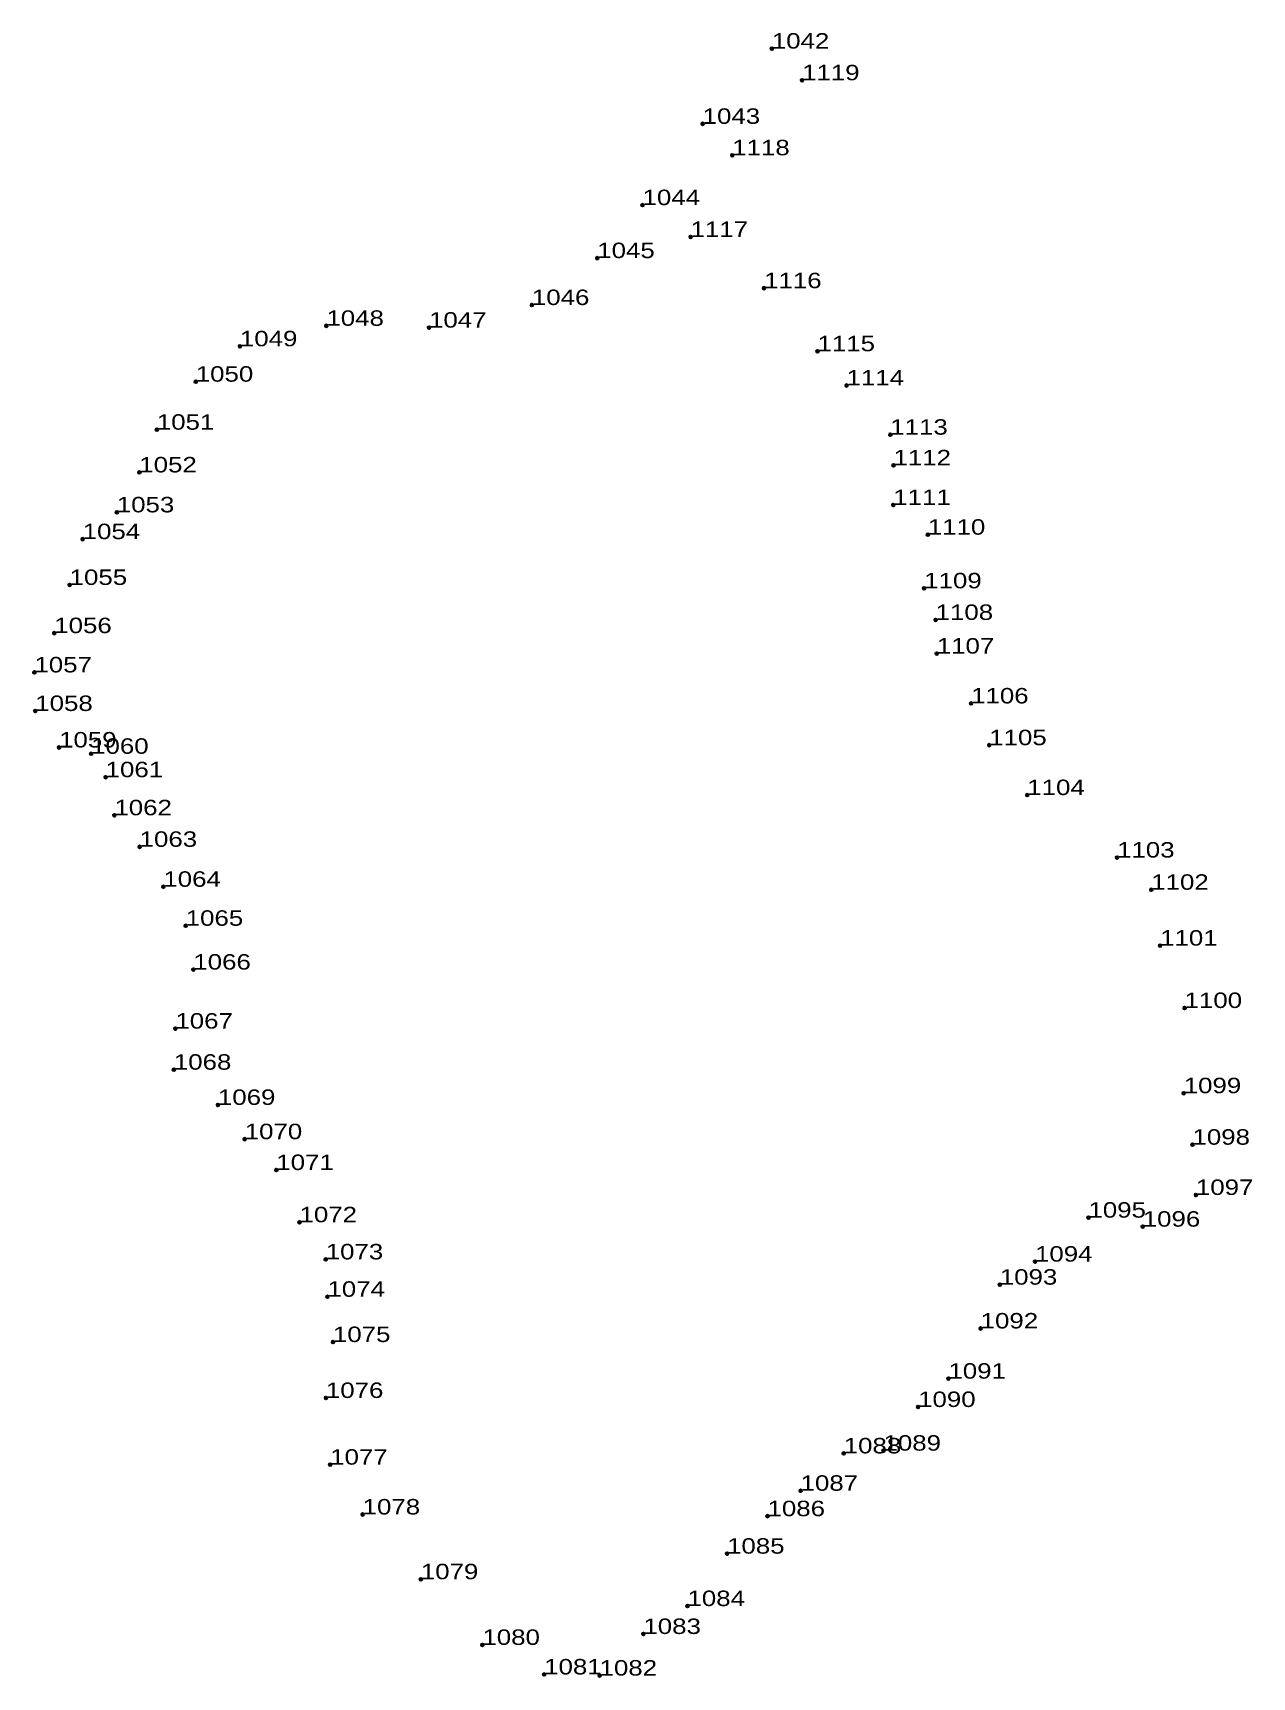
# Model space of a CAD drawing. Header units: metres. Extents: x 535239 to 555388, y 1816860 to 1852185.
# Drawn here: x 552721.9 to 552863.8, y 1816859.5 to 1817050.9 of the extents above; entities that cross this region are included whole.
import ezdxf

# ---------------------------------------------------------------- set-up
doc = ezdxf.new("R2010")
doc.units = ezdxf.units.M
doc.header["$LTSCALE"] = 0.72
doc.header["$PDMODE"] = 32
doc.header["$PDSIZE"] = 0.36
doc.layers.add('12', color=7, linetype='Continuous')
doc.layers.add('7', color=7, linetype='Continuous')

msp = doc.modelspace()

# ---------------------------------------------------------------- texts
at = {"layer": '12', "width": 1.25}
for s, p in [('1042', (552807.91, 1817049.09)), ('1119', (552811.43, 1817045.4)), ('1043', (552799.86, 1817040.33)), ('1118', (552803.3, 1817036.67)), ('1044', (552792.86, 1817030.87)), ('1117', (552798.45, 1817027.17)), ('1045', (552787.59, 1817024.7)), ('1116', (552807.01, 1817021.2)), ('1046', (552779.98, 1817019.24)), ('1048', (552756.06, 1817016.82)), ('1047', (552768.01, 1817016.61)), ('1049', (552745.99, 1817014.44)), ('1115', (552813.23, 1817013.86)), ('1050', (552740.85, 1817010.32)), ('1114', (552816.61, 1817009.88)), ('1051', (552736.32, 1817004.73)), ('1113', (552821.7, 1817004.15)), ('1052', (552734.28, 1816999.76)), ('1112', (552822.07, 1817000.58)), ('1053', (552731.66, 1816995.11)), ('1111', (552822.05, 1816995.97)), ('1054', (552727.69, 1816991.99)), ('1110', (552826.07, 1816992.51)), ('1055', (552726.17, 1816986.66)), ('1109', (552825.65, 1816986.27)), ('1108', (552826.98, 1816982.59)), ('1056', (552724.38, 1816981.05)), ('1107', (552827.11, 1816978.67)), ('1057', (552722.07, 1816976.48)), ('1058', (552722.17, 1816971.99)), ('1106', (552831.11, 1816972.87)), ('1059', (552724.94, 1816967.74)), ('1060', (552728.67, 1816967.01)), ('1105', (552833.22, 1816968.01)), ('1061', (552730.36, 1816964.28)), ('1104', (552837.65, 1816962.2)), ('1062', (552731.38, 1816959.85)), ('1063', (552734.32, 1816956.18)), ('1103', (552848.1, 1816954.93)), ('1064', (552737.08, 1816951.53)), ('1102', (552852.08, 1816951.18)), ('1065', (552739.68, 1816946.99)), ('1101', (552853.11, 1816944.68)), ('1066', (552740.57, 1816941.89)), ('1100', (552855.96, 1816937.42)), ('1067', (552738.48, 1816935.02)), ('1068', (552738.3, 1816930.24)), ('1069', (552743.43, 1816926.14)), ('1099', (552855.86, 1816927.5)), ('1070', (552746.55, 1816922.15)), ('1098', (552856.88, 1816921.51)), ('1071', (552750.23, 1816918.56)), ('1097', (552857.28, 1816915.66)), ('1095', (552844.77, 1816913.02)), ('1072', (552752.93, 1816912.48)), ('1096', (552851.09, 1816911.97)), ('1073', (552755.98, 1816908.16)), ('1094', (552838.55, 1816907.9)), ('1093', (552834.45, 1816905.22)), ('1074', (552756.18, 1816903.81)), ('1092', (552832.22, 1816900.12)), ('1075', (552756.82, 1816898.54)), ('1091', (552828.47, 1816894.28)), ('1076', (552756, 1816892.03)), ('1090', (552824.94, 1816890.98)), ('1089', (552820.91, 1816885.9)), ('1077', (552756.5, 1816884.27)), ('1088', (552816.28, 1816885.58)), ('1087', (552811.26, 1816881.23)), ('1078', (552760.28, 1816878.47)), ('1086', (552807.41, 1816878.27)), ('1085', (552802.7, 1816873.91)), ('1079', (552767.05, 1816870.93)), ('1084', (552798.09, 1816867.81)), ('1080', (552774.22, 1816863.29)), ('1083', (552792.96, 1816864.56)), ('1081', (552781.41, 1816859.85)), ('1082', (552787.86, 1816859.72))]:
    msp.add_text(s, height=1.8, dxfattribs=at).set_placement(p)

# ---------------------------------------------------------------- linework, layer by layer
at = {"layer": '7'}
for p in [(552807.91, 1817049.09), (552811.43, 1817045.4), (552799.86, 1817040.33), (552803.3, 1817036.67), (552792.86, 1817030.87), (552798.45, 1817027.17), (552787.59, 1817024.7), (552807.01, 1817021.2), (552779.98, 1817019.24), (552756.06, 1817016.82), (552768.01, 1817016.61), (552745.99, 1817014.44), (552813.23, 1817013.86), (552740.85, 1817010.32), (552816.61, 1817009.88), (552736.32, 1817004.73), (552821.7, 1817004.15), (552822.07, 1817000.58), (552734.28, 1816999.76), (552731.66, 1816995.11), (552822.05, 1816995.97), (552727.69, 1816991.99), (552826.07, 1816992.51), (552726.17, 1816986.66), (552825.65, 1816986.27), (552826.98, 1816982.59), (552724.38, 1816981.05), (552827.11, 1816978.67), (552722.07, 1816976.48), (552722.17, 1816971.99), (552831.11, 1816972.87), (552833.22, 1816968.01), (552724.94, 1816967.74), (552728.67, 1816967.01), (552730.36, 1816964.28), (552837.65, 1816962.2), (552731.38, 1816959.85), (552734.32, 1816956.18), (552848.1, 1816954.93), (552737.08, 1816951.53), (552852.08, 1816951.18), (552739.68, 1816946.99), (552853.11, 1816944.68), (552740.57, 1816941.89), (552855.96, 1816937.42), (552738.48, 1816935.02), (552738.3, 1816930.24), (552743.43, 1816926.14), (552855.86, 1816927.5), (552746.55, 1816922.15), (552856.88, 1816921.51), (552750.23, 1816918.56), (552857.28, 1816915.66), (552752.93, 1816912.48), (552844.77, 1816913.02), (552851.09, 1816911.97), (552755.98, 1816908.16), (552838.55, 1816907.9), (552834.45, 1816905.22), (552756.18, 1816903.81), (552832.22, 1816900.12), (552756.82, 1816898.54), (552828.47, 1816894.28), (552756, 1816892.03), (552824.94, 1816890.98), (552816.28, 1816885.58), (552820.91, 1816885.9), (552756.5, 1816884.27), (552811.26, 1816881.23), (552760.28, 1816878.47), (552807.41, 1816878.27), (552802.7, 1816873.91), (552767.05, 1816870.93), (552798.09, 1816867.81), (552792.96, 1816864.56), (552774.22, 1816863.29), (552781.41, 1816859.85), (552787.86, 1816859.72)]:
    msp.add_point(p, dxfattribs=at)

msp.set_redraw_order([(e.dxf.handle, doc.entitydb.next_handle()) for e in msp.query("TEXT MTEXT ATTDEF DIMENSION ARC_DIMENSION")])  # texts and dimensions are drawn at this point

doc.saveas('drawing.dxf')
